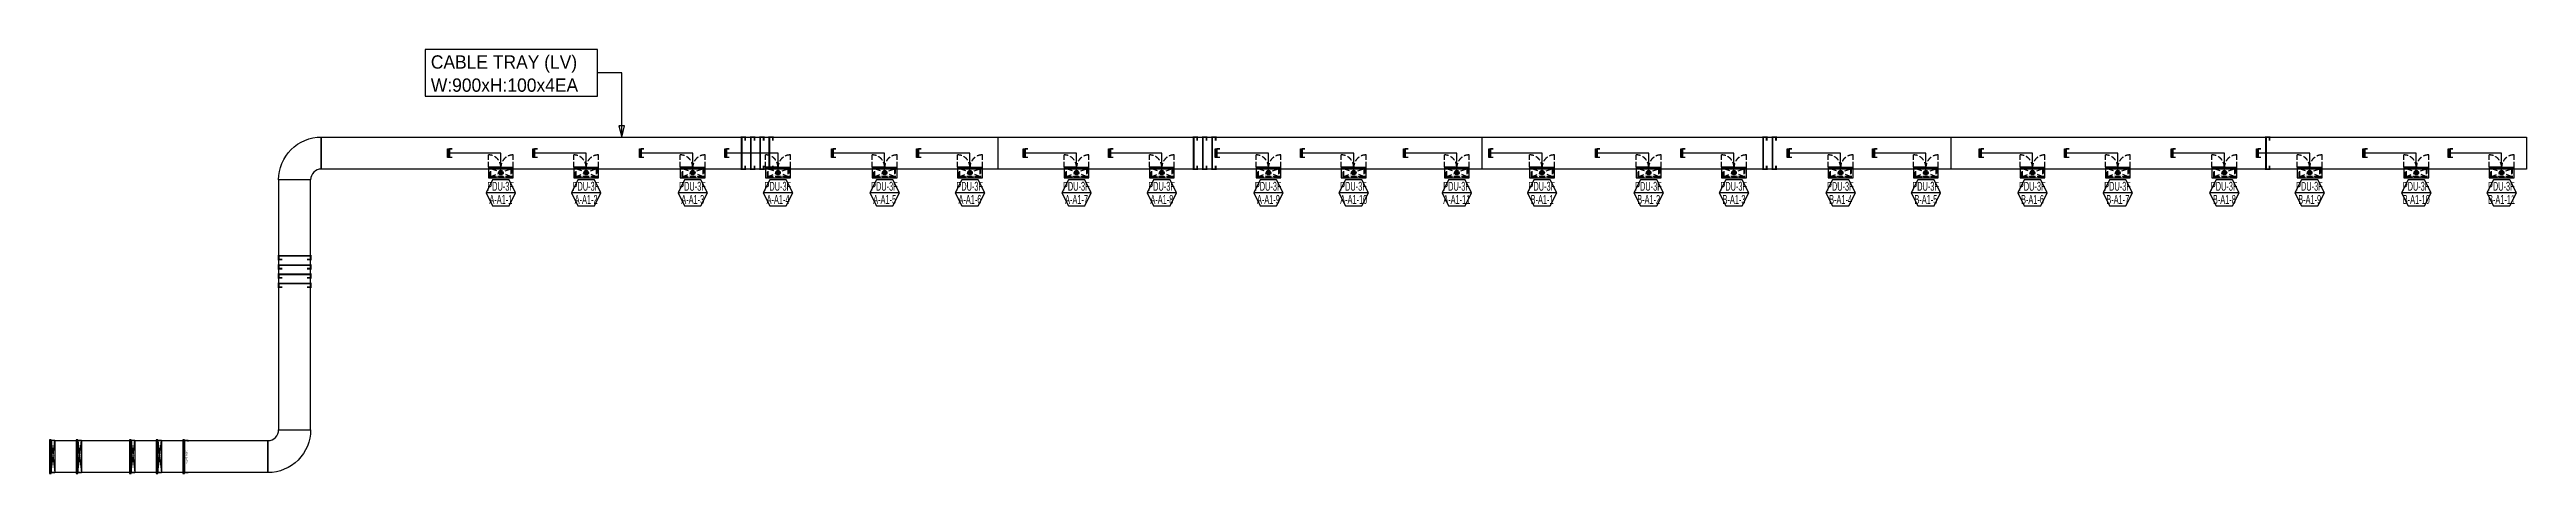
# Model space of a CAD drawing. Header units: millimetres. Extents: x 33932 to 374132, y 182625 to 847314.
# Drawn here: x 268600 to 338300, y 236987 to 248913 of the extents above; entities that cross this region are included whole.
import ezdxf
from ezdxf.enums import TextEntityAlignment as Align

# ---------------------------------------------------------------- set-up
doc = ezdxf.new("R2010")
doc.units = ezdxf.units.MM
doc.header["$LTSCALE"] = 150
doc.linetypes.add('LH2', pattern=[2.85, 2, -0.85])
for name, color, linetype in [('------00 Switch Gear_Number', 1, 'Continuous'), ('------01 Distribution Panel_PDU_A', 3, 'Continuous'), ('-----00 LV_CABLE', 3, 'Continuous'), ('-----26 Electrical Cable Tray_HV_N', 30, 'Continuous'), ('-----26 Electrical Cable Tray_LV_STSPDU_B', 41, 'Continuous')]:
    doc.layers.add(name, color=color, linetype=linetype)
doc.styles.add('ELEC', font='Dotum.ttf')

msp = doc.modelspace()

# ---------------------------------------------------------------- texts
at = {"layer": '------00 Switch Gear_Number', "color": 2, "lineweight": -2, "style": 'ELEC', "width": 0.6}
for s, p in [('PDU-3F', (281292, 245066)), ('A-A1-1', (281300, 244697)), ('PDU-3F', (283692, 245066)), ('A-A1-2', (283700, 244697)), ('PDU-3F', (286692, 245066)), ('A-A1-3', (286700, 244697)), ('PDU-3F', (289092, 245066)), ('A-A1-4', (289100, 244697)), ('PDU-3F', (292092, 245066)), ('A-A1-5', (292100, 244697)), ('PDU-3F', (294492, 245066)), ('A-A1-6', (294500, 244697)), ('PDU-3F', (297492, 245066)), ('A-A1-7', (297500, 244697)), ('PDU-3F', (299892, 245066)), ('A-A1-8', (299900, 244697)), ('PDU-3F', (302892, 245066)), ('A-A1-9', (302900, 244697)), ('A-A1-10', (305300, 244697)), ('PDU-3F', (305292, 245066)), ('A-A1-11', (308200, 244697)), ('PDU-3F', (308192, 245066)), ('PDU-3F', (310592, 245066)), ('B-A1-1', (310600, 244697)), ('PDU-3F', (313592, 245066)), ('B-A1-2', (313600, 244697)), ('PDU-3F', (315992, 245066)), ('B-A1-3', (316000, 244697)), ('PDU-3F', (318992, 245066)), ('B-A1-4', (319000, 244697)), ('PDU-3F', (321392, 245066)), ('B-A1-5', (321400, 244697)), ('PDU-3F', (324392, 245066)), ('B-A1-6', (324400, 244697)), ('PDU-3F', (326792, 245066)), ('B-A1-7', (326800, 244697)), ('PDU-3F', (329792, 245066)), ('B-A1-8', (329800, 244697)), ('PDU-3F', (332192, 245066)), ('B-A1-9', (332200, 244697)), ('PDU-3F', (335192, 245066)), ('B-A1-10', (335200, 244697)), ('PDU-3F', (337592, 245066)), ('B-A1-11', (337600, 244697))]:
    msp.add_text(s, height=250, dxfattribs=at).set_placement(p, align=Align.MIDDLE_CENTER)
at = {"layer": '-----26 Electrical Cable Tray_LV_STSPDU_B', "style": 'ELEC'}
for s, p in [('CABLE TRAY (LV)', (279330, 248563)), ('W:900xH:100x4EA', (279330, 247913))]:
    msp.add_text(s, height=375, dxfattribs=at).set_placement(p, align=Align.MIDDLE_LEFT)
at = {"color": 0, "style": 'ELEC', "width": 0.7}
for s, p in [('LV 트레이-IT', (268704, 237435, 0)), ('LV 트레이-IT', (269454, 237435, 0)), ('LV 트레이-IT', (270954, 237435, 0)), ('LV 트레이-IT', (271704, 237435, 0)), ('LV 트레이-IT(SP)', (272454, 237435, 0))]:
    msp.add_text(s, height=50, rotation=90, dxfattribs=at).set_placement(p, align=Align.MIDDLE_CENTER)

# ---------------------------------------------------------------- blocks, each defined once
blk = doc.blocks.new('PDU_400AF_1')
at = {"color": 8, "linetype": 'LH2', "ltscale": 0.5}
for p, q in [((-350, 300), (-350, 649)), ((280, 40), (-280, 260)), ((-280, 40), (280, 260)), ((-1, 275), (19, 275)), ((350, 300), (350, 649))]:
    blk.add_line(p, q, dxfattribs=at)
for p, q in [((-1, 300), (-350, 300)), ((-350, 300), (-350, 0)), ((-1, 276), (-350, 276)), ((-350, 0), (350, 0)), ((-1, 300), (-1, 276)), ((1, 300), (350, 300)), ((1, 300), (1, 276)), ((1, 276), (350, 276)), ((350, 0), (350, 300))]:
    blk.add_line(p, q)
for points in [[(-300, 275), (300, 275), (300, 25), (-300, 25)], [(-280, 260), (280, 260), (280, 40), (-280, 40)]]:
    blk.add_lwpolyline(points, close=True, dxfattribs=at)
for centre, radius in [((-290, 267.5), 3), ((-290, 32.5), 3), ((-290, 267.5), 2), ((-290, 32.5), 2), ((-10, 267.5), 3), ((-10, 32.5), 3), ((-10, 267.5), 2), ((-10, 32.5), 2), ((10, 267.5), 3), ((10, 32.5), 3), ((10, 267.5), 2), ((10, 32.5), 2), ((290, 267.5), 3), ((290, 32.5), 3), ((290, 267.5), 2), ((290, 32.5), 2)]:
    blk.add_circle(centre, radius, dxfattribs=at)
for centre, start, end in [((-350, 300), 0, 90), ((350, 300), 90, 180)]:
    blk.add_arc(centre, 349, start, end, dxfattribs=at)
at = {"color": 8, "linetype": 'LH2', "ltscale": 0.5, "style": 'ELEC'}
blk.add_text('PDU 400AF/400AT', height=50, dxfattribs=at).set_placement((-10.6, 38.6), align=Align.MIDDLE)
blk = doc.blocks.new('A$C9a0ab699')
h = blk.add_hatch(color=0)
edge = h.paths.add_edge_path()
edge.add_arc((64, 64), 64, -360, 0, ccw=False)
at = {"color": 0}
blk.add_circle((64, 64), 64, dxfattribs=at)
blk = doc.blocks.new('O08')
blk.add_hatch(color=0).paths.add_polyline_path([(120, 51), (-120, 51), (-120, 0), (120, 0)])
at = {"color": 0}
blk.add_lwpolyline([(120, 127.5), (120, 0), (-120, 0), (-120, 127.5), (-120, 51), (120, 51)], dxfattribs=at)

# ---------------------------------------------------------------- linework, layer by layer
at = {"layer": '------00 Switch Gear_Number', "color": 1, "lineweight": -2, "elevation": 0}
for points in [[(281715, 244881), (280885, 244881), (281069, 244513), (281531, 244513), (281715, 244881), (281531, 245250), (281069, 245250), (280885, 244881)], [(284115, 244881), (283285, 244881), (283469, 244513), (283931, 244513), (284115, 244881), (283931, 245250), (283469, 245250), (283285, 244881)], [(287115, 244881), (286285, 244881), (286469, 244513), (286931, 244513), (287115, 244881), (286931, 245250), (286469, 245250), (286285, 244881)], [(289515, 244881), (288685, 244881), (288869, 244513), (289331, 244513), (289515, 244881), (289331, 245250), (288869, 245250), (288685, 244881)], [(292515, 244881), (291685, 244881), (291869, 244513), (292331, 244513), (292515, 244881), (292331, 245250), (291869, 245250), (291685, 244881)], [(294915, 244881), (294085, 244881), (294269, 244513), (294731, 244513), (294915, 244881), (294731, 245250), (294269, 245250), (294085, 244881)], [(297915, 244881), (297085, 244881), (297269, 244513), (297731, 244513), (297915, 244881), (297731, 245250), (297269, 245250), (297085, 244881)], [(300315, 244881), (299485, 244881), (299669, 244513), (300131, 244513), (300315, 244881), (300131, 245250), (299669, 245250), (299485, 244881)], [(303315, 244881), (302485, 244881), (302669, 244513), (303131, 244513), (303315, 244881), (303131, 245250), (302669, 245250), (302485, 244881)], [(305715, 244881), (304885, 244881), (305069, 244513), (305531, 244513), (305715, 244881), (305531, 245250), (305069, 245250), (304885, 244881)], [(308615, 244881), (307785, 244881), (307969, 244513), (308431, 244513), (308615, 244881), (308431, 245250), (307969, 245250), (307785, 244881)], [(311015, 244881), (310185, 244881), (310369, 244513), (310831, 244513), (311015, 244881), (310831, 245250), (310369, 245250), (310185, 244881)], [(314015, 244881), (313185, 244881), (313369, 244513), (313831, 244513), (314015, 244881), (313831, 245250), (313369, 245250), (313185, 244881)], [(316415, 244881), (315585, 244881), (315769, 244513), (316231, 244513), (316415, 244881), (316231, 245250), (315769, 245250), (315585, 244881)], [(319415, 244881), (318585, 244881), (318769, 244513), (319231, 244513), (319415, 244881), (319231, 245250), (318769, 245250), (318585, 244881)], [(321815, 244881), (320985, 244881), (321169, 244513), (321631, 244513), (321815, 244881), (321631, 245250), (321169, 245250), (320985, 244881)], [(324815, 244881), (323985, 244881), (324169, 244513), (324631, 244513), (324815, 244881), (324631, 245250), (324169, 245250), (323985, 244881)], [(327215, 244881), (326385, 244881), (326569, 244513), (327031, 244513), (327215, 244881), (327031, 245250), (326569, 245250), (326385, 244881)], [(330215, 244881), (329385, 244881), (329569, 244513), (330031, 244513), (330215, 244881), (330031, 245250), (329569, 245250), (329385, 244881)], [(332615, 244881), (331785, 244881), (331969, 244513), (332431, 244513), (332615, 244881), (332431, 245250), (331969, 245250), (331785, 244881)], [(335615, 244881), (334785, 244881), (334969, 244513), (335431, 244513), (335615, 244881), (335431, 245250), (334969, 245250), (334785, 244881)], [(338015, 244881), (337185, 244881), (337369, 244513), (337831, 244513), (338015, 244881), (337831, 245250), (337369, 245250), (337185, 244881)]]:
    msp.add_lwpolyline(points, dxfattribs=at)
at = {"layer": '-----00 LV_CABLE', "elevation": 0}
for points in [[(281300, 245450), (281300, 246000), (279800, 246000)], [(283700, 245450), (283700, 246000), (282200, 246000)], [(286700, 245450), (286700, 246000), (285200, 246000)], [(289100, 245450), (289100, 246000), (287600, 246000)], [(292100, 245450), (292100, 246000), (290600, 246000)], [(294500, 245450), (294500, 246000), (293000, 246000)], [(297500, 245450), (297500, 246000), (296000, 246000)], [(299900, 245450), (299900, 246000), (298400, 246000)], [(302900, 245450), (302900, 246000), (301400, 246000)], [(305300, 245450), (305300, 246000), (303800, 246000)], [(308200, 245450), (308200, 246000), (306700, 246000)], [(310600, 245450), (310600, 246000), (309100, 246000)], [(313600, 245450), (313600, 246000), (312100, 246000)], [(316000, 245450), (316000, 246000), (314500, 246000)], [(319000, 245450), (319000, 246000), (317500, 246000)], [(321400, 245450), (321400, 246000), (319900, 246000)], [(324400, 245450), (324400, 246000), (322900, 246000)], [(326800, 245450), (326800, 246000), (325300, 246000)], [(329800, 245450), (329800, 246000), (328300, 246000)], [(332200, 245450), (332200, 246000), (330700, 246000)], [(335200, 245450), (335200, 246000), (333700, 246000)], [(337600, 245450), (337600, 246000), (336100, 246000)]]:
    msp.add_lwpolyline(points, dxfattribs=at)
at = {"layer": '-----26 Electrical Cable Tray_HV_N', "color": 1, "elevation": 0}
msp.add_lwpolyline([(279170, 248913), (279170, 247598), (284016, 247598), (284016, 248913)], close=True, dxfattribs=at)
msp.add_lwpolyline([(284701, 246450), (284781, 246770), (284621, 246770), (284701, 246450), (284701, 248255), (284016, 248255)], dxfattribs=at)
at = {"layer": '-----26 Electrical Cable Tray_LV_STSPDU_B', "elevation": 0}
for points in [[(276247, 245550), (276247, 245550, 0.414214), (275947, 245250), (275947, 245250), (275047, 245250, -0.414214), (276247, 246450)], [(276247, 245550), (276247, 245550, 0.414214), (275947, 245250), (275947, 245250), (275047, 245250, -0.414214), (276247, 246450)], [(276247, 245550), (276247, 245550, 0.414214), (275947, 245250), (275947, 245250), (275047, 245250, -0.414214), (276247, 246450)], [(276247, 245550), (276247, 245550, 0.414214), (275947, 245250), (275947, 245250), (275047, 245250, -0.414214), (276247, 246450)], [(276247, 245550), (276247, 245550, 0.414214), (275947, 245250), (275947, 245250), (275047, 245250, -0.414214), (276247, 246450)], [(276247, 245550), (276247, 245550, 0.414214), (275947, 245250), (275947, 245250), (275047, 245250, -0.414214), (276247, 246450)], [(276247, 245550), (276247, 245550, 0.414214), (275947, 245250), (275947, 245250), (275047, 245250, -0.414214), (276247, 246450)], [(276247, 245550), (276247, 245550, 0.414214), (275947, 245250), (275947, 245250), (275047, 245250, -0.414214), (276247, 246450)], [(274747, 237912), (274747, 237912, 0.414214), (275047, 238212), (275047, 238212), (275947, 238212, -0.414214), (274747, 237012)], [(274747, 237912), (274747, 237912, 0.414214), (275047, 238212), (275047, 238212), (275947, 238212, -0.414214), (274747, 237012)], [(274747, 237912), (274747, 237912, 0.414214), (275047, 238212), (275047, 238212), (275947, 238212, -0.414214), (274747, 237012)], [(274747, 237912), (274747, 237912, 0.414214), (275047, 238212), (275047, 238212), (275947, 238212, -0.414214), (274747, 237012)], [(274747, 237912), (274747, 237912, 0.414214), (275047, 238212), (275047, 238212), (275947, 238212, -0.414214), (274747, 237012)], [(274747, 237912), (274747, 237912, 0.414214), (275047, 238212), (275047, 238212), (275947, 238212, -0.414214), (274747, 237012)], [(274747, 237912), (274747, 237912, 0.414214), (275047, 238212), (275047, 238212), (275947, 238212, -0.414214), (274747, 237012)], [(274747, 237912), (274747, 237912, 0.414214), (275047, 238212), (275047, 238212), (275947, 238212, -0.414214), (274747, 237012)]]:
    msp.add_lwpolyline(points, format="xyb", close=True, dxfattribs=at)
for points in [[(295286, 246450), (295286, 245550), (276247, 245550), (276247, 246450)], [(308900, 246450), (308900, 245550), (276247, 245550), (276247, 246450)], [(322100, 246450), (322100, 245550), (276247, 245550), (276247, 246450)], [(338300, 246450), (338300, 245550), (276247, 245550), (276247, 246450)], [(275047, 238212), (275947, 238212), (275947, 245250), (275047, 245250)], [(275047, 238212), (275947, 238212), (275947, 245250), (275047, 245250)], [(275047, 238212), (275947, 238212), (275947, 245250), (275047, 245250)], [(275047, 238212), (275947, 238212), (275947, 245250), (275047, 245250)], [(274747, 237912), (274747, 237012), (268650, 237012), (268650, 237912)], [(268650, 237012), (268650, 237912), (268750, 237912), (268750, 237012)], [(274747, 237912), (274747, 237012), (269400, 237012), (269400, 237912)], [(269400, 237012), (269400, 237912), (269500, 237912), (269500, 237012)], [(274747, 237912), (274747, 237012), (270900, 237012), (270900, 237912)], [(270900, 237012), (270900, 237912), (271000, 237912), (271000, 237012)], [(274747, 237912), (274747, 237012), (271650, 237012), (271650, 237912)], [(271650, 237012), (271650, 237912), (271750, 237912), (271750, 237012)]]:
    msp.add_lwpolyline(points, close=True, dxfattribs=at)
at = {"layer": '-----26 Electrical Cable Tray_LV_STSPDU_B', "ltscale": 7.5, "const_width": 50, "elevation": 0}
for points in [[(288177, 246350), (288177, 246450), (288077, 246450), (288077, 245550), (288177, 245550), (288177, 245650)], [(288436, 246350), (288436, 246450), (288336, 246450), (288336, 245550), (288436, 245550), (288436, 245650)], [(288696, 246350), (288696, 246450), (288596, 246450), (288596, 245550), (288696, 245550), (288696, 245650)], [(288956, 246350), (288956, 246450), (288856, 246450), (288856, 245550), (288956, 245550), (288956, 245650)], [(300895, 246350), (300895, 246450), (300795, 246450), (300795, 245550), (300895, 245550), (300895, 245650)], [(301154, 246350), (301154, 246450), (301054, 246450), (301054, 245550), (301154, 245550), (301154, 245650)], [(301414, 246350), (301414, 246450), (301314, 246450), (301314, 245550), (301414, 245550), (301414, 245650)], [(316921, 246350), (316921, 246450), (316821, 246450), (316821, 245550), (316921, 245550), (316921, 245650)], [(317181, 246350), (317181, 246450), (317081, 246450), (317081, 245550), (317181, 245550), (317181, 245650)], [(331070, 246350), (331070, 246450), (330970, 246450), (330970, 245550), (331070, 245550), (331070, 245650)], [(275147, 243009), (275047, 243009), (275047, 243109), (275947, 243109), (275947, 243009), (275847, 243009)], [(275147, 243009), (275047, 243009), (275047, 243109), (275947, 243109), (275947, 243009), (275847, 243009)], [(275147, 242749), (275047, 242749), (275047, 242849), (275947, 242849), (275947, 242749), (275847, 242749)], [(275147, 242749), (275047, 242749), (275047, 242849), (275947, 242849), (275947, 242749), (275847, 242749)], [(275147, 242489), (275047, 242489), (275047, 242589), (275947, 242589), (275947, 242489), (275847, 242489)], [(275147, 242489), (275047, 242489), (275047, 242589), (275947, 242589), (275947, 242489), (275847, 242489)], [(275147, 242229), (275047, 242229), (275047, 242329), (275947, 242329), (275947, 242229), (275847, 242229)], [(275147, 242229), (275047, 242229), (275047, 242329), (275947, 242329), (275947, 242229), (275847, 242229)]]:
    msp.add_lwpolyline(points, dxfattribs=at)
at = {"layer": '-----26 Electrical Cable Tray_LV_STSPDU_B', "elevation": 0}
for points in [[(268650, 237012), (268750, 237912)], [(268650, 237912), (268750, 237012)], [(269400, 237012), (269500, 237912)], [(269400, 237912), (269500, 237012)], [(270900, 237012), (271000, 237912)], [(270900, 237912), (271000, 237012)], [(271650, 237012), (271750, 237912)], [(271650, 237912), (271750, 237012)]]:
    msp.add_lwpolyline(points, dxfattribs=at)
at = {"color": 0, "elevation": 0}
for points in [[(268650, 237937), (268600, 237937), (268600, 236987), (268650, 236987), (268650, 237937)], [(268750, 237887), (268750, 237912), (268650, 237912), (268650, 237012), (268750, 237012), (268750, 237037)], [(269400, 237937), (269350, 237937), (269350, 236987), (269400, 236987), (269400, 237937)], [(269500, 237887), (269500, 237912), (269400, 237912), (269400, 237012), (269500, 237012), (269500, 237037)], [(270900, 237937), (270850, 237937), (270850, 236987), (270900, 236987), (270900, 237937)], [(271000, 237887), (271000, 237912), (270900, 237912), (270900, 237012), (271000, 237012), (271000, 237037)], [(271650, 237937), (271600, 237937), (271600, 236987), (271650, 236987), (271650, 237937)], [(271750, 237887), (271750, 237912), (271650, 237912), (271650, 237012), (271750, 237012), (271750, 237037)], [(271750, 237037), (271750, 237012), (271650, 237012), (271650, 237912), (271750, 237912), (271750, 237887)], [(272400, 237937), (272350, 237937), (272350, 236987), (272400, 236987), (272400, 237937)], [(272500, 237887), (272500, 237912), (272400, 237912), (272400, 237012), (272500, 237012), (272500, 237037)]]:
    msp.add_lwpolyline(points, dxfattribs=at)

# ---------------------------------------------------------------- block references
at = {"layer": '------01 Distribution Panel_PDU_A'}
for p in [(281300, 245300), (283700, 245300), (286700, 245300), (289100, 245300), (292100, 245300), (294500, 245300), (297500, 245300), (299900, 245300), (302900, 245300), (305300, 245300), (308200, 245300), (310600, 245300), (313600, 245300), (316000, 245300), (319000, 245300), (321400, 245300), (324400, 245300), (326800, 245300), (329800, 245300), (332200, 245300), (335200, 245300), (337600, 245300)]:
    msp.add_blockref('PDU_400AF_1', p, dxfattribs=at)
at = {"layer": '-----00 LV_CABLE'}
for name, p, rotation in [('O08', (279800, 246000), 270), ('O08', (282200, 246000), 270), ('O08', (285200, 246000), 270), ('O08', (287600, 246000), 270), ('O08', (290600, 246000), 270), ('O08', (293000, 246000), 270), ('O08', (296000, 246000), 270), ('O08', (298400, 246000), 270), ('O08', (301400, 246000), 270), ('O08', (303800, 246000), 270), ('O08', (306700, 246000), 270), ('O08', (309100, 246000), 270), ('O08', (312100, 246000), 270), ('O08', (314500, 246000), 270), ('O08', (317500, 246000), 270), ('O08', (319900, 246000), 270), ('O08', (322900, 246000), 270), ('O08', (325300, 246000), 270), ('O08', (328300, 246000), 270), ('O08', (330700, 246000), 270), ('O08', (333700, 246000), 270), ('O08', (336100, 246000), 270), ('A$C9a0ab699', (281364, 245514), 180), ('A$C9a0ab699', (283764, 245514), 180), ('A$C9a0ab699', (286764, 245514), 180), ('A$C9a0ab699', (289164, 245514), 180), ('A$C9a0ab699', (292164, 245514), 180), ('A$C9a0ab699', (294564, 245514), 180), ('A$C9a0ab699', (297564, 245514), 180), ('A$C9a0ab699', (299964, 245514), 180), ('A$C9a0ab699', (302964, 245514), 180), ('A$C9a0ab699', (305364, 245514), 180), ('A$C9a0ab699', (308264, 245514), 180), ('A$C9a0ab699', (310664, 245514), 180), ('A$C9a0ab699', (313664, 245514), 180), ('A$C9a0ab699', (316064, 245514), 180), ('A$C9a0ab699', (319064, 245514), 180), ('A$C9a0ab699', (321464, 245514), 180), ('A$C9a0ab699', (324464, 245514), 180), ('A$C9a0ab699', (326864, 245514), 180), ('A$C9a0ab699', (329864, 245514), 180), ('A$C9a0ab699', (332264, 245514), 180), ('A$C9a0ab699', (335264, 245514), 180), ('A$C9a0ab699', (337664, 245514), 180)]:
    msp.add_blockref(name, p, dxfattribs=dict(at, rotation=rotation))

msp.set_redraw_order([(e.dxf.handle, doc.entitydb.next_handle()) for e in msp.query("TEXT MTEXT ATTDEF DIMENSION ARC_DIMENSION")])  # texts and dimensions are drawn at this point

doc.saveas('drawing.dxf')
